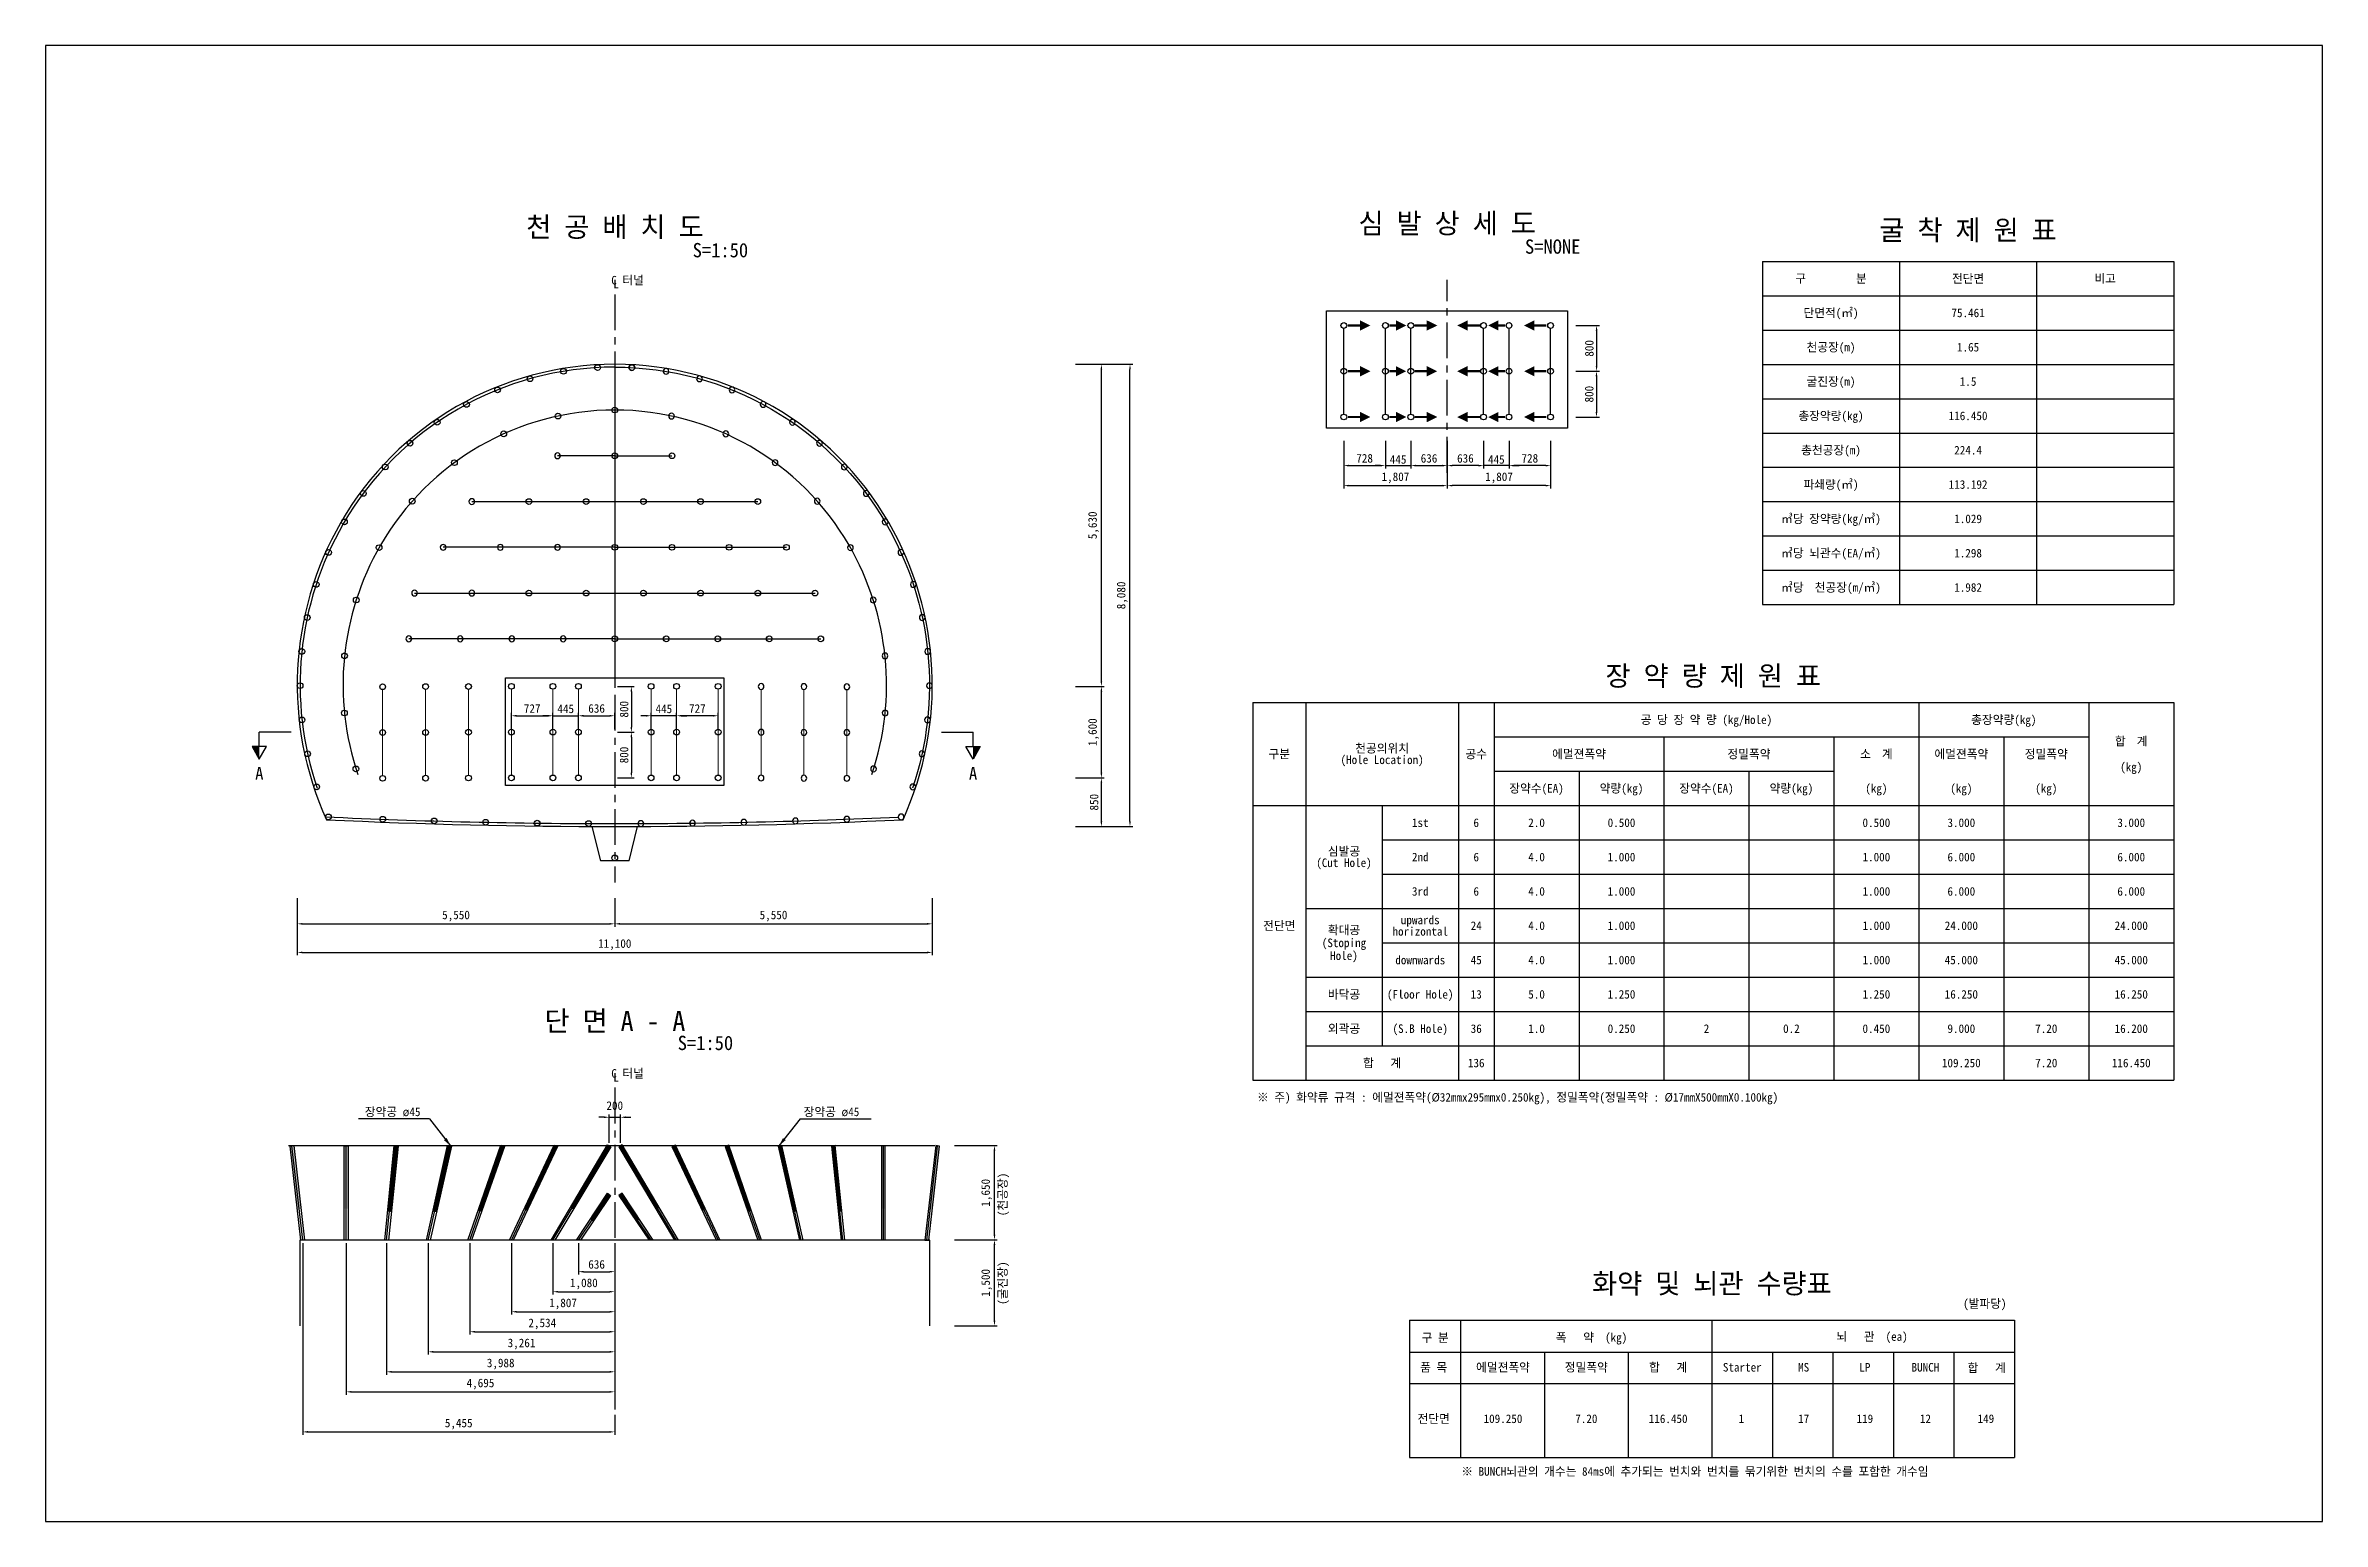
# Model space of a CAD drawing. Header units: millimetres. Extents: x -114429 to 52969, y -22900 to 28700.
# Drawn here: x -78350 to -38550, y 2900 to 28700 of the extents above; entities that cross this region are included whole.
import ezdxf
from ezdxf.enums import TextEntityAlignment as Align

# ---------------------------------------------------------------- set-up
doc = ezdxf.new("R2010")
doc.units = ezdxf.units.MM
doc.header["$LTSCALE"] = 500
doc.header["$PDMODE"] = 1
doc.linetypes.add('A-CENTR01', pattern=[2, 1.25, -0.25, 0.25, -0.25])
doc.linetypes.add('A-DASHD01', pattern=[0.75, 0.5, -0.25])
for name, color, linetype in [('CS-BLST', 4, 'Continuous'), ('CS-BLST-HIDL', 2, 'A-DASHD01'), ('CS-BLST-LIN1', 2, 'Continuous'), ('CS-BLST-LIN3', 2, 'Continuous'), ('CS-BLST-PATT', 1, 'Continuous'), ('CS-BLST-TEX1', 6, 'Continuous'), ('CS-BLST-TEX3', 3, 'Continuous'), ('CS-CNTL', 1, 'A-CENTR01'), ('CS-DIML', 1, 'Continuous'), ('CS-DIMS', 1, 'Continuous'), ('CS-EXCV', 3, 'E-DIGLN01'), ('CS-LEAT', 3, 'Continuous'), ('CS-MISC', 2, 'Continuous'), ('CS-SYMB', 2, 'Continuous'), ('CS-TABL-LIN1', 4, 'Continuous'), ('CS-TABL-LIN2', 1, 'Continuous'), ('CS-TABL-TEX1', 6, 'Continuous'), ('CS-TABL-TEX2', 3, 'Continuous'), ('CS-TEX1', 6, 'Continuous'), ('CS-TEXT', 3, 'Continuous'), ('CX-PAPR', 2, 'Continuous')]:
    doc.layers.add(name, color=color, linetype=linetype)
doc.styles.get("Standard").update_dxf_attribs({"font": ''})
doc.styles.add('굴림체', font='')
doc.styles.get('Standard').set_extended_font_data('GulimChe')
doc.styles.get('굴림체').set_extended_font_data('GulimChe')
doc.linetypes.add('E-DIGLN01', pattern='A,0.9,-0.2,[19,kscals.shx,S=0.1,R=180,X=0,Y=0],0.9', length=2)
doc.dimstyles.new('DIM01-50', dxfattribs={"dimscale": 50, "dimtxt": 3, "dimasz": 1.8, "dimexe": 1, "dimexo": 1, "dimgap": 1, "dimtad": 1, "dimdec": 0, "dimzin": 9, "dimdsep": 46, "dimlunit": 6, "dimtxsty": '굴림체', "dimcen": 2.5, "dimclrt": 3, "dimadec": 4, "dimazin": 0, "dimtfac": 1, "dimtdec": 0, "dimtmove": 2, "dimatfit": 3, "dimfxl": 1, "dimtolj": 1, "dimtzin": 0, "dimarcsym": 0})

msp = doc.modelspace()

# ---------------------------------------------------------------- texts
at = {"layer": 'CS-BLST-TEX3', "char_height": 150, "width": 10.273, "attachment_point": 5, "rotation": 90, "style": '굴림체'}
for s, insert in [('\\A1;(천공장)', (-61601, 8616.6)), ('\\A1;(굴진장)', (-61601, 7066.1))]:
    msp.add_mtext(s, dxfattribs=dict(at, insert=insert))
at = {"layer": 'CS-LEAT', "style": '굴림체'}
for p in [(-72769.5, 9985.2), (-65098.6, 9985.2)]:
    msp.add_text('장약공 ø45', height=150, dxfattribs=at).set_placement(p)
at = {"layer": 'CS-TABL-TEX1'}
for s, p in [('구         분', (-47140.6, 24626.8)), ('전단면', (-44744.6, 24626.8)), ('비고', (-42348.6, 24626.8)), ('단면적(㎡)', (-47140.6, 24026.8)), ('천공장(m)', (-47140.6, 23426.8)), ('굴진장(m)', (-47140.6, 22826.8)), ('총장약량(kg)', (-47140.6, 22226.8)), ('총천공장(m)', (-47140.6, 21626.8)), ('파쇄량(㎥)', (-47140.6, 21026.8)), ('㎥당 장약량(kg/㎥)', (-47140.6, 20426.8)), ('㎥당 뇌관수(EA/㎥)', (-47140.6, 19826.8)), ('㎥당  천공장(m/㎥)', (-47140.6, 19226.8)), ('공 당 장 약 량 (kg/Hole)', (-49317.4, 16914.6)), ('총장약량(kg)', (-44119.9, 16914.6)), ('구분', (-56783.9, 16314.6)), ('천공의위치', (-54986.9, 16414.6)), ('공수', (-53341.9, 16314.6)), ('에멀젼폭약', (-51544.9, 16314.6)), ('정밀폭약', (-48574.9, 16314.6)), ('소  계', (-46347.4, 16314.6)), ('에멀젼폭약', (-44862.4, 16314.6)), ('정밀폭약', (-43377.4, 16314.6)), ('합  계', (-41892.4, 16539.6)), ('(Hole Location)', (-54986.9, 16214.6)), ('(kg)', (-41892.4, 16089.6)), ('장약수(EA)', (-52287.4, 15714.6)), ('약량(kg)', (-50802.4, 15714.6)), ('장약수(EA)', (-49317.4, 15714.6)), ('약량(kg)', (-47832.4, 15714.6)), ('(kg)', (-46347.4, 15714.6)), ('(kg)', (-44862.4, 15714.6)), ('(kg)', (-43377.4, 15714.6)), ('1st', (-54320.4, 15114.6)), ('(Cut Hole)', (-55653.4, 14414.6)), ('심발공', (-55653.4, 14614.6)), ('2nd', (-54320.4, 14514.6)), ('3rd', (-54320.4, 13914.6)), ('전단면', (-56783.9, 13314.6)), ('확대공', (-55653.4, 13239.6)), ('horizontal', (-54320.4, 13214.6)), ('upwards', (-54320.4, 13414.6)), ('(Stoping', (-55653.4, 13014.6)), ('Hole)', (-55653.4, 12789.6)), ('downwards', (-54320.4, 12714.6)), ('바닥공', (-55653.4, 12114.6)), ('(Floor Hole)', (-54320.4, 12114.6)), ('외곽공', (-55653.4, 11514.6)), ('(S.B Hole)', (-54320.4, 11514.6)), ('합   계', (-54986.9, 10914.6))]:
    msp.add_text(s, height=150, dxfattribs=at).set_placement(p, align=Align.MIDDLE_CENTER)
for s, p in [('구 분', (-54059.5, 6037.6)), ('폭   약  (kg)', (-51326.6, 6042)), ('뇌   관  (ea)', (-46423.4, 6057.4)), ('품 목', (-54085.1, 5520.2)), ('에멀젼폭약', (-52874.2, 5520.2)), ('정밀폭약', (-51417.2, 5520.2)), ('합   계', (-49987.3, 5520.2)), ('Starter', (-48691.2, 5520.2)), ('MS', (-47618.7, 5520.2)), ('LP', (-46549, 5520.2)), ('BUNCH', (-45490.3, 5520.2)), ('합   계', (-44419.6, 5510.3)), ('전단면', (-54085.1, 4620.5))]:
    msp.add_text(s, height=150, dxfattribs=at).set_placement(p, align=Align.CENTER)
at = {"layer": 'CS-TABL-TEX2', "style": '굴림체'}
for s, p in [('75.461', (-44744.6, 24026.8)), ('1.65', (-44744.6, 23426.8)), ('1.5', (-44744.6, 22826.8)), ('116.450', (-44744.6, 22226.8)), ('224.4', (-44744.6, 21626.8)), ('113.192', (-44744.6, 21026.8)), ('1.029', (-44744.6, 20426.8)), ('1.298', (-44744.6, 19826.8)), ('1.982', (-44744.6, 19226.8)), ('6', (-53341.9, 15114.6)), ('2.0', (-52287.4, 15114.6)), ('0.500', (-50802.4, 15114.6)), ('0.500', (-46347.4, 15114.6)), ('3.000', (-44862.4, 15114.6)), ('3.000', (-41892.4, 15114.6)), ('6', (-53341.9, 14514.6)), ('4.0', (-52287.4, 14514.6)), ('1.000', (-50802.4, 14514.6)), ('1.000', (-46347.4, 14514.6)), ('6.000', (-44862.4, 14514.6)), ('6.000', (-41892.4, 14514.6)), ('6', (-53341.9, 13914.6)), ('4.0', (-52287.4, 13914.6)), ('1.000', (-50802.4, 13914.6)), ('1.000', (-46347.4, 13914.6)), ('6.000', (-44862.4, 13914.6)), ('6.000', (-41892.4, 13914.6)), ('24', (-53341.9, 13314.6)), ('4.0', (-52287.4, 13314.6)), ('1.000', (-50802.4, 13314.6)), ('1.000', (-46347.4, 13314.6)), ('24.000', (-44862.4, 13314.6)), ('24.000', (-41892.4, 13314.6)), ('45', (-53341.9, 12714.6)), ('4.0', (-52287.4, 12714.6)), ('1.000', (-50802.4, 12714.6)), ('1.000', (-46347.4, 12714.6)), ('45.000', (-44862.4, 12714.6)), ('45.000', (-41892.4, 12714.6)), ('13', (-53341.9, 12114.6)), ('5.0', (-52287.4, 12114.6)), ('1.250', (-50802.4, 12114.6)), ('1.250', (-46347.4, 12114.6)), ('16.250', (-44862.4, 12114.6)), ('16.250', (-41892.4, 12114.6)), ('36', (-53341.9, 11514.6)), ('1.0', (-52287.4, 11514.6)), ('0.250', (-50802.4, 11514.6)), ('2', (-49317.4, 11514.6)), ('0.2', (-47832.4, 11514.6)), ('0.450', (-46347.4, 11514.6)), ('9.000', (-44862.4, 11514.6)), ('7.20', (-43377.4, 11514.6)), ('16.200', (-41892.4, 11514.6)), ('136', (-53341.9, 10914.6)), ('109.250', (-44862.4, 10914.6)), ('7.20', (-43377.4, 10914.6)), ('116.450', (-41892.4, 10914.6)), ('(발파당)', (-44451.9, 6707.8))]:
    msp.add_text(s, height=150, dxfattribs=at).set_placement(p, align=Align.MIDDLE_CENTER)
msp.add_text('※ 주) 화약류 규격 : 에멀젼폭약(Ø32mmx295mmx0.250kg), 정밀폭약(정밀폭약 : Ø17mmX500mmX0.100kg)', height=150, dxfattribs=at).set_placement((-57172.9, 10314.6), align=Align.MIDDLE_LEFT)
for s, p in [('109.250', (-52874.2, 4620.5)), ('7.20', (-51417.2, 4620.5)), ('116.450', (-49987.3, 4620.5)), ('1', (-48706.4, 4620.5)), ('17', (-47618.7, 4620.5)), ('119', (-46549, 4620.5)), ('12', (-45490.3, 4620.5)), ('149', (-44433.3, 4620.5)), ('※ BUNCH뇌관의 개수는 84ms에 추가되는 번치와 번치를 묶기위한 번치의 수를 포함한 개수임 ', (-49470.4, 3699.6))]:
    msp.add_text(s, height=150, dxfattribs=at).set_placement(p, align=Align.CENTER)
at = {"layer": 'CS-TEX1', "style": '굴림체'}
for s, p in [('천 공 배 치 도', (-68397.7, 25532.7)), ('심 발 상 세 도', (-53849, 25595.4)), ('굴 착 제 원 표', (-44744.6, 25478.9)), ('장 약 량 제 원 표', (-49198.9, 17686.7)), ('화약 및 뇌관 수량표', (-49221.8, 7064.1))]:
    msp.add_text(s, height=350, dxfattribs=at).set_placement(p, align=Align.MIDDLE)
msp.add_text('단 면 A - A', height=350, dxfattribs=at).set_placement((-68397.7, 11473.9), align=Align.CENTER)
at = {"layer": 'CS-TEXT', "style": '굴림체'}
for s, height, p in [('S=1:50', 250, (-67038.2, 24997.9)), ('S=NONE', 250, (-52489.5, 25060.6)), ('C 터널', 150, (-68461.3, 24522.8)), ('L', 150, (-68423.9, 24455.3)), ('S=1:50', 250, (-67299.9, 11140.2)), ('C 터널', 150, (-68461.3, 10656.7)), ('L', 150, (-68423.9, 10589.3))]:
    msp.add_text(s, height=height, dxfattribs=at).set_placement(p)

# ---------------------------------------------------------------- blocks, each defined once
blk = doc.blocks.new('*D107')
at = {"layer": 'CS-DIMS', "color": 0, "lineweight": -2, "transparency": 16777216}
for p, q in [((-62463, 9471), (-61713, 9471)), ((-61763, 7911), (-61763, 9381)), ((-62463, 7821), (-61713, 7821))]:
    blk.add_line(p, q, dxfattribs=at)
at = {"layer": 'CS-DIMS', "color": 0, "transparency": 16777216}
for points in [[(-61778, 9381), (-61748, 9381), (-61763, 9471)], [(-61778, 7911), (-61748, 7911), (-61763, 7821)]]:
    blk.add_solid(points, dxfattribs=at)
at = {"layer": 'Defpoints', "color": 0, "transparency": 16777216}
for p in [(-62513, 9471), (-61763, 9471), (-62513, 7821)]:
    blk.add_point(p, dxfattribs=at)
at = {"layer": 'CS-DIMS', "color": 3, "transparency": 16777216, "insert": (-61899, 8646), "char_height": 150, "attachment_point": 5, "rotation": 90, "style": '굴림체'}
blk.add_mtext('\\A1;1,650', dxfattribs=at)
blk = doc.blocks.new('*D108')
at = {"layer": 'CS-DIMS', "color": 0, "lineweight": -2, "transparency": 16777216}
for p, q in [((-69036, 7766), (-69036, 7216)), ((-68400, 7766), (-68400, 7216)), ((-68946, 7266), (-68490, 7266))]:
    blk.add_line(p, q, dxfattribs=at)
at = {"layer": 'CS-DIMS', "color": 0, "transparency": 16777216}
for points in [[(-68946, 7281), (-68946, 7251), (-69036, 7266)], [(-68490, 7281), (-68490, 7251), (-68400, 7266)]]:
    blk.add_solid(points, dxfattribs=at)
at = {"layer": 'Defpoints', "color": 0, "transparency": 16777216}
for p in [(-69036, 7816), (-68400, 7816), (-68400, 7266)]:
    blk.add_point(p, dxfattribs=at)
at = {"layer": 'CS-DIMS', "color": 3, "transparency": 16777216, "insert": (-68718, 7393), "char_height": 150, "attachment_point": 5, "style": '굴림체'}
blk.add_mtext('\\A1;636', dxfattribs=at)
blk = doc.blocks.new('*D109')
at = {"layer": 'CS-DIMS', "color": 0, "lineweight": -2, "transparency": 16777216}
for p, q in [((-69480, 7766), (-69480, 6866)), ((-68400, 7216), (-68400, 6866)), ((-69390, 6916), (-68490, 6916))]:
    blk.add_line(p, q, dxfattribs=at)
at = {"layer": 'CS-DIMS', "color": 0, "transparency": 16777216}
for points in [[(-69390, 6931), (-69390, 6901), (-69480, 6916)], [(-68490, 6931), (-68490, 6901), (-68400, 6916)]]:
    blk.add_solid(points, dxfattribs=at)
at = {"layer": 'Defpoints', "color": 0, "transparency": 16777216}
for p in [(-69480, 7816), (-68400, 7266), (-68400, 6916)]:
    blk.add_point(p, dxfattribs=at)
at = {"layer": 'CS-DIMS', "color": 3, "transparency": 16777216, "insert": (-68940, 7052), "char_height": 150, "attachment_point": 5, "style": '굴림체'}
blk.add_mtext('\\A1;1,080', dxfattribs=at)
blk = doc.blocks.new('*D110')
at = {"layer": 'CS-DIMS', "color": 0, "lineweight": -2, "transparency": 16777216}
for p, q in [((-70207, 7766), (-70207, 6516)), ((-68400, 6866), (-68400, 6516)), ((-70117, 6566), (-68490, 6566))]:
    blk.add_line(p, q, dxfattribs=at)
at = {"layer": 'CS-DIMS', "color": 0, "transparency": 16777216}
for points in [[(-70117, 6581), (-70117, 6551), (-70207, 6566)], [(-68490, 6581), (-68490, 6551), (-68400, 6566)]]:
    blk.add_solid(points, dxfattribs=at)
at = {"layer": 'Defpoints', "color": 0, "transparency": 16777216}
for p in [(-70207, 7816), (-68400, 6916), (-68400, 6566)]:
    blk.add_point(p, dxfattribs=at)
at = {"layer": 'CS-DIMS', "color": 3, "transparency": 16777216, "insert": (-69304, 6702), "char_height": 150, "attachment_point": 5, "style": '굴림체'}
blk.add_mtext('\\A1;1,807', dxfattribs=at)
blk = doc.blocks.new('*D111')
at = {"layer": 'CS-DIMS', "color": 0, "lineweight": -2, "transparency": 16777216}
for p, q in [((-70934, 7766), (-70934, 6166)), ((-68400, 6516), (-68400, 6166)), ((-70844, 6216), (-68490, 6216))]:
    blk.add_line(p, q, dxfattribs=at)
at = {"layer": 'CS-DIMS', "color": 0, "transparency": 16777216}
for points in [[(-70844, 6231), (-70844, 6201), (-70934, 6216)], [(-68490, 6231), (-68490, 6201), (-68400, 6216)]]:
    blk.add_solid(points, dxfattribs=at)
at = {"layer": 'Defpoints', "color": 0, "transparency": 16777216}
for p in [(-70934, 7816), (-68400, 6566), (-68400, 6216)]:
    blk.add_point(p, dxfattribs=at)
at = {"layer": 'CS-DIMS', "color": 3, "transparency": 16777216, "insert": (-69667, 6352), "char_height": 150, "attachment_point": 5, "style": '굴림체'}
blk.add_mtext('\\A1;2,534', dxfattribs=at)
blk = doc.blocks.new('*D112')
at = {"layer": 'CS-DIMS', "color": 0, "lineweight": -2, "transparency": 16777216}
for p, q in [((-71661, 7766), (-71661, 5816)), ((-68400, 6166), (-68400, 5816)), ((-71571, 5866), (-68490, 5866))]:
    blk.add_line(p, q, dxfattribs=at)
at = {"layer": 'CS-DIMS', "color": 0, "transparency": 16777216}
for points in [[(-71571, 5881), (-71571, 5851), (-71661, 5866)], [(-68490, 5881), (-68490, 5851), (-68400, 5866)]]:
    blk.add_solid(points, dxfattribs=at)
at = {"layer": 'Defpoints', "color": 0, "transparency": 16777216}
for p in [(-71661, 7816), (-68400, 6216), (-68400, 5866)]:
    blk.add_point(p, dxfattribs=at)
at = {"layer": 'CS-DIMS', "color": 3, "transparency": 16777216, "insert": (-70030, 6002), "char_height": 150, "attachment_point": 5, "style": '굴림체'}
blk.add_mtext('\\A1;3,261', dxfattribs=at)
blk = doc.blocks.new('*D113')
at = {"layer": 'CS-DIMS', "color": 0, "lineweight": -2, "transparency": 16777216}
for p, q in [((-72388, 7766), (-72388, 5466)), ((-68400, 5816), (-68400, 5466)), ((-72298, 5516), (-68490, 5516))]:
    blk.add_line(p, q, dxfattribs=at)
at = {"layer": 'CS-DIMS', "color": 0, "transparency": 16777216}
for points in [[(-72298, 5531), (-72298, 5501), (-72388, 5516)], [(-68490, 5531), (-68490, 5501), (-68400, 5516)]]:
    blk.add_solid(points, dxfattribs=at)
at = {"layer": 'Defpoints', "color": 0, "transparency": 16777216}
for p in [(-72388, 7816), (-68400, 5866), (-68400, 5516)]:
    blk.add_point(p, dxfattribs=at)
at = {"layer": 'CS-DIMS', "color": 3, "transparency": 16777216, "insert": (-70394, 5652), "char_height": 150, "attachment_point": 5, "style": '굴림체'}
blk.add_mtext('\\A1;3,988', dxfattribs=at)
blk = doc.blocks.new('*D114')
at = {"layer": 'CS-DIMS', "color": 0, "lineweight": -2, "transparency": 16777216}
for p, q in [((-73095, 7766), (-73095, 5116)), ((-68400, 5466), (-68400, 5116)), ((-73005, 5166), (-68490, 5166))]:
    blk.add_line(p, q, dxfattribs=at)
at = {"layer": 'CS-DIMS', "color": 0, "transparency": 16777216}
for points in [[(-73005, 5181), (-73005, 5151), (-73095, 5166)], [(-68490, 5181), (-68490, 5151), (-68400, 5166)]]:
    blk.add_solid(points, dxfattribs=at)
at = {"layer": 'Defpoints', "color": 0, "transparency": 16777216}
for p in [(-73095, 7816), (-68400, 5516), (-68400, 5166)]:
    blk.add_point(p, dxfattribs=at)
at = {"layer": 'CS-DIMS', "color": 3, "transparency": 16777216, "insert": (-70747, 5302), "char_height": 150, "attachment_point": 5, "style": '굴림체'}
blk.add_mtext('\\A1;4,695', dxfattribs=at)
blk = doc.blocks.new('*D115')
at = {"layer": 'CS-DIMS', "color": 0, "lineweight": -2, "transparency": 16777216}
for p, q in [((-73855, 7766), (-73855, 4416)), ((-73765, 4466), (-68490, 4466)), ((-68400, 4766), (-68400, 4416))]:
    blk.add_line(p, q, dxfattribs=at)
at = {"layer": 'CS-DIMS', "color": 0, "transparency": 16777216}
for points in [[(-73765, 4481), (-73765, 4451), (-73855, 4466)], [(-68490, 4481), (-68490, 4451), (-68400, 4466)]]:
    blk.add_solid(points, dxfattribs=at)
at = {"layer": 'Defpoints', "color": 0, "transparency": 16777216}
for p in [(-73855, 7816), (-68400, 4816), (-68400, 4466)]:
    blk.add_point(p, dxfattribs=at)
at = {"layer": 'CS-DIMS', "color": 3, "transparency": 16777216, "insert": (-71128, 4602), "char_height": 150, "attachment_point": 5, "style": '굴림체'}
blk.add_mtext('\\A1;5,455', dxfattribs=at)
blk = doc.blocks.new('*D116')
at = {"layer": 'CS-DIMS', "color": 0, "lineweight": -2, "transparency": 16777216}
for p, q in [((-62463, 7821), (-61713, 7821)), ((-61763, 6411), (-61763, 7731)), ((-62463, 6321), (-61713, 6321))]:
    blk.add_line(p, q, dxfattribs=at)
at = {"layer": 'CS-DIMS', "color": 0, "transparency": 16777216}
for points in [[(-61778, 7731), (-61748, 7731), (-61763, 7821)], [(-61778, 6411), (-61748, 6411), (-61763, 6321)]]:
    blk.add_solid(points, dxfattribs=at)
at = {"layer": 'Defpoints', "color": 0, "transparency": 16777216}
for p in [(-62513, 7821), (-61763, 7821), (-62513, 6321)]:
    blk.add_point(p, dxfattribs=at)
at = {"layer": 'CS-DIMS', "color": 3, "transparency": 16777216, "insert": (-61899, 7071), "char_height": 150, "attachment_point": 5, "rotation": 90, "style": '굴림체'}
blk.add_mtext('\\A1;1,500', dxfattribs=at)
blk = doc.blocks.new('*D117')
at = {"layer": 'CS-DIMS', "color": 0, "lineweight": -2, "transparency": 16777216}
for p, q in [((-51601, 23006), (-51190, 23006)), ((-51240, 22916), (-51240, 22296)), ((-51603, 22206), (-51190, 22206))]:
    blk.add_line(p, q, dxfattribs=at)
at = {"layer": 'CS-DIMS', "color": 0, "transparency": 16777216}
for points in [[(-51255, 22916), (-51225, 22916), (-51240, 23006)], [(-51255, 22296), (-51225, 22296), (-51240, 22206)]]:
    blk.add_solid(points, dxfattribs=at)
at = {"layer": 'Defpoints', "color": 0, "transparency": 16777216}
for p in [(-51651, 23006), (-51653, 22206), (-51240, 22206)]:
    blk.add_point(p, dxfattribs=at)
at = {"layer": 'CS-DIMS', "color": 3, "transparency": 16777216, "insert": (-51367, 22606), "char_height": 150, "attachment_point": 5, "rotation": 90, "style": '굴림체'}
blk.add_mtext('\\A1;800', dxfattribs=at)
blk = doc.blocks.new('*D118')
at = {"layer": 'CS-DIMS', "color": 0, "lineweight": -2, "transparency": 16777216}
for p, q in [((-51599, 23806), (-51188, 23806)), ((-51238, 23716), (-51238, 23096)), ((-51601, 23006), (-51188, 23006))]:
    blk.add_line(p, q, dxfattribs=at)
at = {"layer": 'CS-DIMS', "color": 0, "transparency": 16777216}
for points in [[(-51253, 23716), (-51223, 23716), (-51238, 23806)], [(-51253, 23096), (-51223, 23096), (-51238, 23006)]]:
    blk.add_solid(points, dxfattribs=at)
at = {"layer": 'Defpoints', "color": 0, "transparency": 16777216}
for p in [(-51649, 23806), (-51651, 23006), (-51238, 23006)]:
    blk.add_point(p, dxfattribs=at)
at = {"layer": 'CS-DIMS', "color": 3, "transparency": 16777216, "insert": (-51365, 23406), "char_height": 150, "attachment_point": 5, "rotation": 90, "style": '굴림체'}
blk.add_mtext('\\A1;800', dxfattribs=at)
blk = doc.blocks.new('*D119')
at = {"layer": 'CS-DIMS', "color": 0, "lineweight": -2, "transparency": 16777216}
for p, q in [((-54485, 21792), (-54485, 21307)), ((-53849, 21792), (-53849, 21307)), ((-54395, 21357), (-53939, 21357))]:
    blk.add_line(p, q, dxfattribs=at)
at = {"layer": 'CS-DIMS', "color": 0, "transparency": 16777216}
for points in [[(-54395, 21372), (-54395, 21342), (-54485, 21357)], [(-53939, 21372), (-53939, 21342), (-53849, 21357)]]:
    blk.add_solid(points, dxfattribs=at)
at = {"layer": 'Defpoints', "color": 0, "transparency": 16777216}
for p in [(-54485, 21842), (-53849, 21842), (-53849, 21357)]:
    blk.add_point(p, dxfattribs=at)
at = {"layer": 'CS-DIMS', "color": 3, "transparency": 16777216, "insert": (-54167, 21483), "char_height": 150, "attachment_point": 5, "style": '굴림체'}
blk.add_mtext('\\A1;636', dxfattribs=at)
blk = doc.blocks.new('*D120')
at = {"layer": 'CS-DIMS', "color": 0, "lineweight": -2, "transparency": 16777216}
for p, q in [((-54929, 21792), (-54929, 21307)), ((-54485, 21792), (-54485, 21307)), ((-55019, 21357), (-55109, 21357)), ((-54929, 21357), (-54485, 21357)), ((-54395, 21357), (-54305, 21357))]:
    blk.add_line(p, q, dxfattribs=at)
at = {"layer": 'CS-DIMS', "color": 0, "transparency": 16777216}
for points in [[(-55019, 21372), (-55019, 21342), (-54929, 21357)], [(-54395, 21372), (-54395, 21342), (-54485, 21357)]]:
    blk.add_solid(points, dxfattribs=at)
at = {"layer": 'Defpoints', "color": 0, "transparency": 16777216}
for p in [(-54929, 21842), (-54485, 21842), (-54485, 21357)]:
    blk.add_point(p, dxfattribs=at)
at = {"layer": 'CS-DIMS', "color": 3, "transparency": 16777216, "insert": (-54708, 21464), "char_height": 150, "attachment_point": 5, "style": '굴림체'}
blk.add_mtext('\\A1;445', dxfattribs=at)
blk = doc.blocks.new('*D121')
at = {"layer": 'CS-DIMS', "color": 0, "lineweight": -2, "transparency": 16777216}
for p, q in [((-55657, 21792), (-55657, 21307)), ((-54929, 21792), (-54929, 21307)), ((-55567, 21357), (-55019, 21357))]:
    blk.add_line(p, q, dxfattribs=at)
at = {"layer": 'CS-DIMS', "color": 0, "transparency": 16777216}
for points in [[(-55567, 21372), (-55567, 21342), (-55657, 21357)], [(-55019, 21372), (-55019, 21342), (-54929, 21357)]]:
    blk.add_solid(points, dxfattribs=at)
at = {"layer": 'Defpoints', "color": 0, "transparency": 16777216}
for p in [(-55657, 21842), (-54929, 21842), (-54929, 21357)]:
    blk.add_point(p, dxfattribs=at)
at = {"layer": 'CS-DIMS', "color": 3, "transparency": 16777216, "insert": (-55293, 21484), "char_height": 150, "attachment_point": 5, "style": '굴림체'}
blk.add_mtext('\\A1;728', dxfattribs=at)
blk = doc.blocks.new('*D122')
at = {"layer": 'CS-DIMS', "color": 0, "lineweight": -2, "transparency": 16777216}
for p, q in [((-55657, 21792), (-55657, 20957)), ((-53850, 21792), (-53850, 20957)), ((-55567, 21007), (-53940, 21007))]:
    blk.add_line(p, q, dxfattribs=at)
at = {"layer": 'CS-DIMS', "color": 0, "transparency": 16777216}
for points in [[(-55567, 21022), (-55567, 20992), (-55657, 21007)], [(-53940, 21022), (-53940, 20992), (-53850, 21007)]]:
    blk.add_solid(points, dxfattribs=at)
at = {"layer": 'Defpoints', "color": 0, "transparency": 16777216}
for p in [(-55657, 21842), (-53850, 21842), (-53850, 21007)]:
    blk.add_point(p, dxfattribs=at)
at = {"layer": 'CS-DIMS', "color": 3, "transparency": 16777216, "insert": (-54754, 21143), "char_height": 150, "attachment_point": 5, "style": '굴림체'}
blk.add_mtext('\\A1;1,807', dxfattribs=at)
blk = doc.blocks.new('SECB_L1')
at = {"layer": 'CS-SYMB'}
for p in [(-11.1, 4.99), (0, 0)]:
    blk.add_line(p, (-11.1, 0), dxfattribs=at)
blk.add_lwpolyline([(-11.1, 9.41), (-8.6, 4.99), (-13.6, 4.99)], close=True, dxfattribs=at)
blk.add_solid([(-11.1, 9.41), (-11.1, 9.41), (-11.1, 4.99), (-13.6, 4.99)], dxfattribs=at)
at = {"layer": 'CS-TEX1', "style": '굴림체', "flags": 4}
for tag, rotation in [('A_180', 180), ('A_090', 270), ('A_270', 90)]:
    blk.add_attdef(tag, text='', height=5, rotation=rotation, dxfattribs=at).set_placement((-10.79, 14), align=Align.MIDDLE)
blk.add_attdef('A_000', text='', height=4.5, dxfattribs=at).set_placement((-11.1, 14.41), align=Align.MIDDLE)
blk = doc.blocks.new('*D82')
at = {"layer": 'CS-DIMS', "color": 0, "lineweight": -2, "transparency": 16777216}
for p, q in [((-68350, 16698), (-68060, 16698)), ((-68110, 16608), (-68110, 15988)), ((-68350, 15898), (-68060, 15898))]:
    blk.add_line(p, q, dxfattribs=at)
at = {"layer": 'CS-DIMS', "color": 0, "transparency": 16777216}
for points in [[(-68125, 16608), (-68095, 16608), (-68110, 16698)], [(-68125, 15988), (-68095, 15988), (-68110, 15898)]]:
    blk.add_solid(points, dxfattribs=at)
at = {"layer": 'Defpoints', "color": 0, "transparency": 16777216}
for p in [(-68400, 16698), (-68400, 15898), (-68110, 15898)]:
    blk.add_point(p, dxfattribs=at)
at = {"layer": 'CS-DIMS', "color": 3, "transparency": 16777216, "insert": (-68237, 16298), "char_height": 150, "attachment_point": 5, "rotation": 90, "style": '굴림체'}
blk.add_mtext('\\A1;800', dxfattribs=at)
blk = doc.blocks.new('*D83')
at = {"layer": 'CS-DIMS', "color": 0, "lineweight": -2, "transparency": 16777216}
for p, q in [((-68350, 17498), (-68060, 17498)), ((-68110, 17408), (-68110, 16788)), ((-68350, 16698), (-68060, 16698))]:
    blk.add_line(p, q, dxfattribs=at)
at = {"layer": 'CS-DIMS', "color": 0, "transparency": 16777216}
for points in [[(-68125, 17408), (-68095, 17408), (-68110, 17498)], [(-68125, 16788), (-68095, 16788), (-68110, 16698)]]:
    blk.add_solid(points, dxfattribs=at)
at = {"layer": 'Defpoints', "color": 0, "transparency": 16777216}
for p in [(-68400, 17498), (-68400, 16698), (-68110, 16698)]:
    blk.add_point(p, dxfattribs=at)
at = {"layer": 'CS-DIMS', "color": 3, "transparency": 16777216, "insert": (-68237, 17098), "char_height": 150, "attachment_point": 5, "rotation": 90, "style": '굴림체'}
blk.add_mtext('\\A1;800', dxfattribs=at)
blk = doc.blocks.new('*D87')
at = {"layer": 'CS-DIMS', "color": 0, "lineweight": -2, "transparency": 16777216}
for p, q in [((-68590, 9966), (-68680, 9966)), ((-68500, 9516), (-68500, 10016)), ((-68500, 9966), (-68300, 9966)), ((-68300, 9516), (-68300, 10016)), ((-68210, 9966), (-68120, 9966))]:
    blk.add_line(p, q, dxfattribs=at)
at = {"layer": 'CS-DIMS', "color": 0, "transparency": 16777216}
for points in [[(-68590, 9981), (-68590, 9951), (-68500, 9966)], [(-68210, 9981), (-68210, 9951), (-68300, 9966)]]:
    blk.add_solid(points, dxfattribs=at)
at = {"layer": 'Defpoints', "color": 0, "transparency": 16777216}
for p in [(-68300, 9966), (-68500, 9466), (-68300, 9466)]:
    blk.add_point(p, dxfattribs=at)
at = {"layer": 'CS-DIMS', "color": 3, "transparency": 16777216, "insert": (-68400, 10168), "char_height": 150, "attachment_point": 5, "style": '굴림체'}
blk.add_mtext('\\A1;200', dxfattribs=at)
blk = doc.blocks.new('*D89')
at = {"layer": 'CS-DIMS', "color": 0, "lineweight": -2, "transparency": 16777216}
for p, q in [((-73950, 13797), (-73950, 13297)), ((-68400, 13797), (-68400, 13297)), ((-73860, 13347), (-68490, 13347))]:
    blk.add_line(p, q, dxfattribs=at)
at = {"layer": 'CS-DIMS', "color": 0, "transparency": 16777216}
for points in [[(-73860, 13362), (-73860, 13332), (-73950, 13347)], [(-68490, 13362), (-68490, 13332), (-68400, 13347)]]:
    blk.add_solid(points, dxfattribs=at)
at = {"layer": 'Defpoints', "color": 0, "transparency": 16777216}
for p in [(-73950, 13847), (-68400, 13847), (-68400, 13347)]:
    blk.add_point(p, dxfattribs=at)
at = {"layer": 'CS-DIMS', "color": 3, "transparency": 16777216, "insert": (-71175, 13483), "char_height": 150, "attachment_point": 5, "style": '굴림체'}
blk.add_mtext('\\A1;5,550', dxfattribs=at)
blk = doc.blocks.new('*D90')
at = {"layer": 'CS-DIMS', "color": 0, "lineweight": -2, "transparency": 16777216}
for p, q in [((-68400, 13797), (-68400, 13297)), ((-62850, 13797), (-62850, 13297)), ((-68310, 13347), (-62940, 13347))]:
    blk.add_line(p, q, dxfattribs=at)
at = {"layer": 'CS-DIMS', "color": 0, "transparency": 16777216}
for points in [[(-68310, 13362), (-68310, 13332), (-68400, 13347)], [(-62940, 13362), (-62940, 13332), (-62850, 13347)]]:
    blk.add_solid(points, dxfattribs=at)
at = {"layer": 'Defpoints', "color": 0, "transparency": 16777216}
for p in [(-68400, 13847), (-62850, 13847), (-62850, 13347)]:
    blk.add_point(p, dxfattribs=at)
at = {"layer": 'CS-DIMS', "color": 3, "transparency": 16777216, "insert": (-65625, 13483), "char_height": 150, "attachment_point": 5, "style": '굴림체'}
blk.add_mtext('\\A1;5,550', dxfattribs=at)
blk = doc.blocks.new('*D91')
at = {"layer": 'CS-DIMS', "color": 0, "lineweight": -2, "transparency": 16777216}
for p, q in [((-73950, 13297), (-73950, 12797)), ((-62850, 13297), (-62850, 12797)), ((-73860, 12847), (-62940, 12847))]:
    blk.add_line(p, q, dxfattribs=at)
at = {"layer": 'CS-DIMS', "color": 0, "transparency": 16777216}
for points in [[(-73860, 12862), (-73860, 12832), (-73950, 12847)], [(-62940, 12862), (-62940, 12832), (-62850, 12847)]]:
    blk.add_solid(points, dxfattribs=at)
at = {"layer": 'Defpoints', "color": 0, "transparency": 16777216}
for p in [(-73950, 13347), (-62850, 13347), (-62850, 12847)]:
    blk.add_point(p, dxfattribs=at)
at = {"layer": 'CS-DIMS', "color": 3, "transparency": 16777216, "insert": (-68400, 12983), "char_height": 150, "attachment_point": 5, "style": '굴림체'}
blk.add_mtext('\\A1;11,100', dxfattribs=at)
blk = doc.blocks.new('*D92')
at = {"layer": 'CS-DIMS', "color": 0, "lineweight": -2, "transparency": 16777216}
for p, q in [((-60344, 15898), (-59844, 15898)), ((-59894, 15138), (-59894, 15808)), ((-60344, 15048), (-59844, 15048))]:
    blk.add_line(p, q, dxfattribs=at)
at = {"layer": 'CS-DIMS', "color": 0, "transparency": 16777216}
for points in [[(-59909, 15808), (-59879, 15808), (-59894, 15898)], [(-59909, 15138), (-59879, 15138), (-59894, 15048)]]:
    blk.add_solid(points, dxfattribs=at)
at = {"layer": 'Defpoints', "color": 0, "transparency": 16777216}
for p in [(-60394, 15898), (-59894, 15898), (-60394, 15048)]:
    blk.add_point(p, dxfattribs=at)
at = {"layer": 'CS-DIMS', "color": 3, "transparency": 16777216, "insert": (-60021, 15473), "char_height": 150, "attachment_point": 5, "rotation": 90, "style": '굴림체'}
blk.add_mtext('\\A1;850', dxfattribs=at)
blk = doc.blocks.new('*D93')
at = {"layer": 'CS-DIMS', "color": 0, "lineweight": -2, "transparency": 16777216}
for p, q in [((-59844, 23128), (-59344, 23128)), ((-59394, 15138), (-59394, 23038)), ((-59844, 15048), (-59344, 15048))]:
    blk.add_line(p, q, dxfattribs=at)
at = {"layer": 'CS-DIMS', "color": 0, "transparency": 16777216}
for points in [[(-59409, 23038), (-59379, 23038), (-59394, 23128)], [(-59409, 15138), (-59379, 15138), (-59394, 15048)]]:
    blk.add_solid(points, dxfattribs=at)
at = {"layer": 'Defpoints', "color": 0, "transparency": 16777216}
for p in [(-59894, 23128), (-59394, 23128), (-59894, 15048)]:
    blk.add_point(p, dxfattribs=at)
at = {"layer": 'CS-DIMS', "color": 3, "transparency": 16777216, "insert": (-59530, 19088), "char_height": 150, "attachment_point": 5, "rotation": 90, "style": '굴림체'}
blk.add_mtext('\\A1;8,080', dxfattribs=at)
blk = doc.blocks.new('*D94')
at = {"layer": 'CS-DIMS', "color": 0, "lineweight": -2, "transparency": 16777216}
for p, q in [((-60344, 17498), (-59844, 17498)), ((-59894, 15988), (-59894, 17408)), ((-60344, 15898), (-59844, 15898))]:
    blk.add_line(p, q, dxfattribs=at)
at = {"layer": 'CS-DIMS', "color": 0, "transparency": 16777216}
for points in [[(-59909, 17408), (-59879, 17408), (-59894, 17498)], [(-59909, 15988), (-59879, 15988), (-59894, 15898)]]:
    blk.add_solid(points, dxfattribs=at)
at = {"layer": 'Defpoints', "color": 0, "transparency": 16777216}
for p in [(-60394, 17498), (-59894, 17498), (-60394, 15898)]:
    blk.add_point(p, dxfattribs=at)
at = {"layer": 'CS-DIMS', "color": 3, "transparency": 16777216, "insert": (-60030, 16698), "char_height": 150, "attachment_point": 5, "rotation": 90, "style": '굴림체'}
blk.add_mtext('\\A1;1,600', dxfattribs=at)
blk = doc.blocks.new('*D95')
at = {"layer": 'CS-DIMS', "color": 0, "lineweight": -2, "transparency": 16777216}
for p, q in [((-60344, 23128), (-59844, 23128)), ((-59894, 17588), (-59894, 23038)), ((-60344, 17498), (-59844, 17498))]:
    blk.add_line(p, q, dxfattribs=at)
at = {"layer": 'CS-DIMS', "color": 0, "transparency": 16777216}
for points in [[(-59909, 23038), (-59879, 23038), (-59894, 23128)], [(-59909, 17588), (-59879, 17588), (-59894, 17498)]]:
    blk.add_solid(points, dxfattribs=at)
at = {"layer": 'Defpoints', "color": 0, "transparency": 16777216}
for p in [(-60394, 23128), (-59894, 23128), (-60394, 17498)]:
    blk.add_point(p, dxfattribs=at)
at = {"layer": 'CS-DIMS', "color": 3, "transparency": 16777216, "insert": (-60030, 20313), "char_height": 150, "attachment_point": 5, "rotation": 90, "style": '굴림체'}
blk.add_mtext('\\A1;5,630', dxfattribs=at)
blk = doc.blocks.new('*D125')
at = {"layer": 'CS-DIMS', "color": 0, "lineweight": -2, "transparency": 16777216}
for p, q in [((-70207, 16748), (-70207, 17034)), ((-70117, 16984), (-69570, 16984)), ((-69480, 16748), (-69480, 17034))]:
    blk.add_line(p, q, dxfattribs=at)
at = {"layer": 'CS-DIMS', "color": 0, "transparency": 16777216}
for points in [[(-70117, 16999), (-70117, 16969), (-70207, 16984)], [(-69570, 16999), (-69570, 16969), (-69480, 16984)]]:
    blk.add_solid(points, dxfattribs=at)
at = {"layer": 'Defpoints', "color": 0, "transparency": 16777216}
for p in [(-69480, 16984), (-70207, 16698), (-69480, 16698)]:
    blk.add_point(p, dxfattribs=at)
at = {"layer": 'CS-DIMS', "color": 3, "transparency": 16777216, "insert": (-69844, 17111), "char_height": 150, "attachment_point": 5, "style": '굴림체'}
blk.add_mtext('\\A1;727', dxfattribs=at)
blk = doc.blocks.new('*D126')
at = {"layer": 'CS-DIMS', "color": 0, "lineweight": -2, "transparency": 16777216}
for p, q in [((-69570, 16984), (-69660, 16984)), ((-69480, 16748), (-69480, 17034)), ((-69480, 16984), (-69036, 16984)), ((-69036, 16748), (-69036, 17034)), ((-68946, 16984), (-68856, 16984))]:
    blk.add_line(p, q, dxfattribs=at)
at = {"layer": 'CS-DIMS', "color": 0, "transparency": 16777216}
for points in [[(-69570, 16999), (-69570, 16969), (-69480, 16984)], [(-68946, 16999), (-68946, 16969), (-69036, 16984)]]:
    blk.add_solid(points, dxfattribs=at)
at = {"layer": 'Defpoints', "color": 0, "transparency": 16777216}
for p in [(-69036, 16984), (-69480, 16698), (-69036, 16698)]:
    blk.add_point(p, dxfattribs=at)
at = {"layer": 'CS-DIMS', "color": 3, "transparency": 16777216, "insert": (-69258, 17104), "char_height": 150, "attachment_point": 5, "style": '굴림체'}
blk.add_mtext('\\A1;445', dxfattribs=at)
blk = doc.blocks.new('*D127')
at = {"layer": 'CS-DIMS', "color": 0, "lineweight": -2, "transparency": 16777216}
for p, q in [((-69036, 16748), (-69036, 17034)), ((-68946, 16984), (-68490, 16984)), ((-68400, 16748), (-68400, 17034))]:
    blk.add_line(p, q, dxfattribs=at)
at = {"layer": 'CS-DIMS', "color": 0, "transparency": 16777216}
for points in [[(-68946, 16999), (-68946, 16969), (-69036, 16984)], [(-68490, 16999), (-68490, 16969), (-68400, 16984)]]:
    blk.add_solid(points, dxfattribs=at)
at = {"layer": 'Defpoints', "color": 0, "transparency": 16777216}
for p in [(-68400, 16984), (-69036, 16698), (-68400, 16698)]:
    blk.add_point(p, dxfattribs=at)
at = {"layer": 'CS-DIMS', "color": 3, "transparency": 16777216, "insert": (-68718, 17111), "char_height": 150, "attachment_point": 5, "style": '굴림체'}
blk.add_mtext('\\A1;636', dxfattribs=at)
blk = doc.blocks.new('*D138')
at = {"layer": 'CS-DIMS', "color": 0, "lineweight": -2, "transparency": 16777216}
for p, q in [((-67320, 16748), (-67320, 17034)), ((-66683, 16984), (-67230, 16984)), ((-66593, 16748), (-66593, 17034))]:
    blk.add_line(p, q, dxfattribs=at)
at = {"layer": 'CS-DIMS', "color": 0, "transparency": 16777216}
for points in [[(-67230, 16999), (-67230, 16969), (-67320, 16984)], [(-66683, 16999), (-66683, 16969), (-66593, 16984)]]:
    blk.add_solid(points, dxfattribs=at)
at = {"layer": 'Defpoints', "color": 0, "transparency": 16777216}
for p in [(-67320, 16984), (-67320, 16698), (-66593, 16698)]:
    blk.add_point(p, dxfattribs=at)
at = {"layer": 'CS-DIMS', "color": 3, "transparency": 16777216, "insert": (-66956, 17111), "char_height": 150, "attachment_point": 5, "style": '굴림체'}
blk.add_mtext('\\A1;727', dxfattribs=at)
blk = doc.blocks.new('*D139')
at = {"layer": 'CS-DIMS', "color": 0, "lineweight": -2, "transparency": 16777216}
for p, q in [((-67854, 16984), (-67944, 16984)), ((-67764, 16748), (-67764, 17034)), ((-67320, 16984), (-67764, 16984)), ((-67320, 16748), (-67320, 17034)), ((-67230, 16984), (-67140, 16984))]:
    blk.add_line(p, q, dxfattribs=at)
at = {"layer": 'CS-DIMS', "color": 0, "transparency": 16777216}
for points in [[(-67854, 16999), (-67854, 16969), (-67764, 16984)], [(-67230, 16999), (-67230, 16969), (-67320, 16984)]]:
    blk.add_solid(points, dxfattribs=at)
at = {"layer": 'Defpoints', "color": 0, "transparency": 16777216}
for p in [(-67764, 16984), (-67764, 16698), (-67320, 16698)]:
    blk.add_point(p, dxfattribs=at)
at = {"layer": 'CS-DIMS', "color": 3, "transparency": 16777216, "insert": (-67542, 17104), "char_height": 150, "attachment_point": 5, "style": '굴림체'}
blk.add_mtext('\\A1;445', dxfattribs=at)
blk = doc.blocks.new('*D103')
at = {"layer": 'CS-DIMS', "color": 0, "lineweight": -2, "transparency": 16777216}
for p, q in [((-53849, 21792), (-53849, 21307)), ((-53213, 21792), (-53213, 21307)), ((-53303, 21357), (-53759, 21357))]:
    blk.add_line(p, q, dxfattribs=at)
at = {"layer": 'CS-DIMS', "color": 0, "transparency": 16777216}
for points in [[(-53759, 21372), (-53759, 21342), (-53849, 21357)], [(-53303, 21372), (-53303, 21342), (-53213, 21357)]]:
    blk.add_solid(points, dxfattribs=at)
at = {"layer": 'Defpoints', "color": 0, "transparency": 16777216}
for p in [(-53849, 21842), (-53213, 21842), (-53849, 21357)]:
    blk.add_point(p, dxfattribs=at)
at = {"layer": 'CS-DIMS', "color": 3, "transparency": 16777216, "insert": (-53531, 21483), "char_height": 150, "attachment_point": 5, "style": '굴림체'}
blk.add_mtext('\\A1;636', dxfattribs=at)
blk = doc.blocks.new('*D104')
at = {"layer": 'CS-DIMS', "color": 0, "lineweight": -2, "transparency": 16777216}
for p, q in [((-53213, 21792), (-53213, 21307)), ((-52769, 21792), (-52769, 21307)), ((-53303, 21357), (-53393, 21357)), ((-52769, 21357), (-53213, 21357)), ((-52679, 21357), (-52589, 21357))]:
    blk.add_line(p, q, dxfattribs=at)
at = {"layer": 'CS-DIMS', "color": 0, "transparency": 16777216}
for points in [[(-53303, 21372), (-53303, 21342), (-53213, 21357)], [(-52679, 21372), (-52679, 21342), (-52769, 21357)]]:
    blk.add_solid(points, dxfattribs=at)
at = {"layer": 'Defpoints', "color": 0, "transparency": 16777216}
for p in [(-53213, 21842), (-52769, 21842), (-53213, 21357)]:
    blk.add_point(p, dxfattribs=at)
at = {"layer": 'CS-DIMS', "color": 3, "transparency": 16777216, "insert": (-52990, 21464), "char_height": 150, "attachment_point": 5, "style": '굴림체'}
blk.add_mtext('\\A1;445', dxfattribs=at)
blk = doc.blocks.new('*D105')
at = {"layer": 'CS-DIMS', "color": 0, "lineweight": -2, "transparency": 16777216}
for p, q in [((-52769, 21792), (-52769, 21307)), ((-52041, 21792), (-52041, 21307)), ((-52131, 21357), (-52679, 21357))]:
    blk.add_line(p, q, dxfattribs=at)
at = {"layer": 'CS-DIMS', "color": 0, "transparency": 16777216}
for points in [[(-52679, 21372), (-52679, 21342), (-52769, 21357)], [(-52131, 21372), (-52131, 21342), (-52041, 21357)]]:
    blk.add_solid(points, dxfattribs=at)
at = {"layer": 'Defpoints', "color": 0, "transparency": 16777216}
for p in [(-52769, 21842), (-52041, 21842), (-52769, 21357)]:
    blk.add_point(p, dxfattribs=at)
at = {"layer": 'CS-DIMS', "color": 3, "transparency": 16777216, "insert": (-52405, 21484), "char_height": 150, "attachment_point": 5, "style": '굴림체'}
blk.add_mtext('\\A1;728', dxfattribs=at)
blk = doc.blocks.new('*D106')
at = {"layer": 'CS-DIMS', "color": 0, "lineweight": -2, "transparency": 16777216}
for p, q in [((-53848, 21792), (-53848, 20957)), ((-52041, 21792), (-52041, 20957)), ((-52131, 21007), (-53758, 21007))]:
    blk.add_line(p, q, dxfattribs=at)
at = {"layer": 'CS-DIMS', "color": 0, "transparency": 16777216}
for points in [[(-53758, 21022), (-53758, 20992), (-53848, 21007)], [(-52131, 21022), (-52131, 20992), (-52041, 21007)]]:
    blk.add_solid(points, dxfattribs=at)
at = {"layer": 'Defpoints', "color": 0, "transparency": 16777216}
for p in [(-53848, 21842), (-52041, 21842), (-53848, 21007)]:
    blk.add_point(p, dxfattribs=at)
at = {"layer": 'CS-DIMS', "color": 3, "transparency": 16777216, "insert": (-52944, 21143), "char_height": 150, "attachment_point": 5, "style": '굴림체'}
blk.add_mtext('\\A1;1,807', dxfattribs=at)
blk = doc.blocks.new('bh')
at = {"layer": 'CS-BLST'}
blk.add_circle((0, 0), 50, dxfattribs=at)

# ---------------------------------------------------------------- dimensions: what is measured, and where the dimension line sits
at = {"layer": 'CS-DIMS'}
for base, p1, p2, angle, picture, middle in [((-51237.9, 23006.3), (-51648.9, 23806.3), (-51650.9, 23006.3), 90, '*D118', (-51364.6, 23406.3)), ((-59894.1, 23128.5), (-60394.1, 17498.5), (-60394.1, 23128.5), 90, '*D95', (-60030.1, 20313.5)), ((-59394.1, 23128.5), (-59894.1, 15048.5), (-59894.1, 23128.5), 90, '*D93', (-59530.1, 19088.5)), ((-51239.9, 22206.3), (-51650.9, 23006.3), (-51652.9, 22206.3), 90, '*D117', (-51366.6, 22606.3)), ((-53849.0479, 21356.7261), (-53213.4836, 21842.4456), (-53849.0479, 21842.4456), 180, '*D103', (-53531.2658, 21483.4215)), ((-53848, 21006.8), (-52040.9, 21842.4), (-53848, 21842.4), 180, '*D106', (-52944.4, 21143)), ((-52768.7, 21356.7), (-52040.9, 21842.4), (-52768.7, 21842.4), 180, '*D105', (-52404.8, 21483.6)), ((-68110.1, 16698.5), (-68400, 17498.5), (-68400, 16698.5), 90, '*D83', (-68236.8, 17098.5)), ((-67319.7, 16984.2), (-66592.8, 16698.5), (-67319.7, 16698.5), 180, '*D138', (-66956.3, 17111.1)), ((-59894.1, 17498.5), (-60394.1, 15898.5), (-60394.1, 17498.5), 90, '*D94', (-60030.2, 16698.5)), ((-68110.1, 15898.5), (-68400, 16698.5), (-68400, 15898.5), 90, '*D82', (-68236.8, 16298.5)), ((-59894.1, 15898.5), (-60394.1, 15048.5), (-60394.1, 15898.5), 90, '*D92', (-60020.8, 15473.5)), ((-61762.9, 9471.1), (-62512.9, 7821.1), (-62512.9, 9471.1), 90, '*D107', (-61899.1, 8646.1)), ((-61762.9, 7821.1), (-62512.9, 6321), (-62512.9, 7821.1), 90, '*D116', (-61899.1, 7071.1))]:
    dim = msp.add_linear_dim(base=base, p1=p1, p2=p2, angle=angle, dimstyle='DIM01-50', dxfattribs=at)
    dim.commit()
    dim.dimension.update_dxf_attribs({"geometry": picture, "text_midpoint": middle})
for base, p1, p2, picture, middle in [((-54929.3, 21356.7), (-55657.2, 21842.4), (-54929.3, 21842.4), '*D121', (-55293.3, 21483.6)), ((-53850.1, 21006.8), (-55657.2, 21842.4), (-53850.1, 21842.4), '*D122', (-54753.7, 21143)), ((-53849, 21356.7), (-54484.6, 21842.4), (-53849, 21842.4), '*D119', (-54166.8, 21483.4)), ((-69480.3, 16984.2), (-70207.2, 16698.5), (-69480.3, 16698.5), '*D125', (-69843.7, 17111.1)), ((-68400, 16984.2), (-69035.6, 16698.5), (-68400, 16698.5), '*D127', (-68717.8, 17110.9)), ((-68400, 13347), (-73950.1, 13847), (-68400, 13847), '*D89', (-71175, 13483.1)), ((-62849.9, 13347), (-68400, 13847), (-62849.9, 13847), '*D90', (-65625, 13483.1)), ((-62849.9, 12847), (-73950.1, 13347), (-62849.9, 13347), '*D91', (-68400, 12983.2)), ((-68400, 4466), (-73855, 7816), (-68400, 4816), '*D115', (-71127.5, 4602.2)), ((-68400, 5166), (-73094.9, 7816), (-68400, 5516), '*D114', (-70747.5, 5302.2)), ((-68400, 5516), (-72387.7, 7816), (-68400, 5866), '*D113', (-70393.9, 5652.1)), ((-68400, 5866), (-71660.9, 7816), (-68400, 6216), '*D112', (-70030.4, 6002.2)), ((-68400, 6216), (-70934, 7816), (-68400, 6566), '*D111', (-69667, 6352.2)), ((-68400, 6566), (-70207.2, 7816), (-68400, 6916), '*D110', (-69303.6, 6702.2)), ((-68400, 6916), (-69480.3, 7816), (-68400, 7266), '*D109', (-68940.1, 7052.2)), ((-68400, 7266), (-69035.6, 7816), (-68400, 7816), '*D108', (-68717.8, 7392.7))]:
    dim = msp.add_linear_dim(base=base, p1=p1, p2=p2, dimstyle='DIM01-50', dxfattribs=at)
    dim.commit()
    dim.dimension.update_dxf_attribs({"geometry": picture, "text_midpoint": middle})
for base, p1, p2, picture, middle in [((-54484.6, 21356.7), (-54929.3, 21842.4), (-54484.6, 21842.4), '*D120', (-54708.4, 21464)), ((-69035.6, 16984.2), (-69480.3, 16698.5), (-69035.6, 16698.5), '*D126', (-69257.9, 17104.1))]:
    dim = msp.add_linear_dim(base=base, p1=p1, p2=p2, dimstyle='DIM01-50', dxfattribs=at)
    dim.commit()
    dim.dimension.update_dxf_attribs({"geometry": picture, "text_midpoint": middle, "dimtype": 160})
for base, p1, p2, picture, middle in [((-53213.5, 21356.7), (-52768.7, 21842.4), (-53213.5, 21842.4), '*D104', (-52989.7, 21464)), ((-67764.4, 16984.2), (-67319.7, 16698.5), (-67764.4, 16698.5), '*D139', (-67542.1, 17104.1))]:
    dim = msp.add_linear_dim(base=base, p1=p1, p2=p2, angle=180, dimstyle='DIM01-50', dxfattribs=at)
    dim.commit()
    dim.dimension.update_dxf_attribs({"geometry": picture, "text_midpoint": middle, "dimtype": 160})
dim = msp.add_linear_dim(base=(-68300, 9966.4), p1=(-68500.1, 9465.9), p2=(-68300, 9466), text='200', dimstyle='DIM01-50', dxfattribs=at)
dim.commit()
dim.dimension.update_dxf_attribs({"geometry": '*D87', "text_midpoint": (-68400, 10168.1)})

# ---------------------------------------------------------------- linework, layer by layer
msp.add_line((-68400, 23078.5), (-68400, 17598.5))
at = {"layer": 'CS-BLST'}
for p, q in [((-73855, 7816), (-74043, 9466)), ((-73094.9, 7816), (-73094.9, 9466)), ((-72387.7, 7816), (-72220.1, 9466)), ((-71660.9, 7816), (-71290.1, 9465.9)), ((-70934, 7816), (-70360.1, 9465.9)), ((-70207.2, 7816), (-69430.1, 9465.9)), ((-69480.3, 7816), (-68500, 9466)), ((-67319.7, 7816), (-68300, 9466)), ((-66589.6, 7809.1), (-67369.9, 9465.9)), ((-65866, 7816), (-66439.9, 9465.9)), ((-65139.1, 7816), (-65509.9, 9465.9)), ((-64412.3, 7816), (-64579.9, 9466)), ((-63705.1, 7816), (-63705.1, 9466)), ((-62945, 7816), (-62757, 9466)), ((-69035.6, 7816), (-68500, 8616)), ((-67764.4, 7816), (-68300, 8616))]:
    msp.add_line(p, q, dxfattribs=at)
for points in [[(-74009.5, 9469.8), (-73821.1, 7816), (-73889, 7816), (-74076.6, 9462.2)], [(-62790.5, 9469.8), (-62978.9, 7816), (-62911, 7816), (-62723.4, 9462.2)]]:
    msp.add_lwpolyline(points, close=True, dxfattribs=at)
for points in [[(-73128.7, 7816), (-73128.7, 9466), (-73061.2, 9466), (-73061.2, 7816)], [(-72420, 7816), (-72253.7, 9469.5), (-72186.5, 9462.6), (-72355.5, 7816)], [(-71693.1, 7816), (-71322.9, 9473.4), (-71256.8, 9458.9), (-71628.6, 7816)], [(-70966.6, 7816), (-70392, 9477.4), (-70328.2, 9455.1), (-70901.5, 7816)], [(-70240.2, 7816), (-69460.7, 9480.1), (-69398.9, 9451.9), (-70174.1, 7816)], [(-69514, 7816), (-68528.4, 9482.8), (-68470, 9448), (-69446.5, 7816)], [(-67285.9, 7816), (-68271.6, 9482.8), (-68330, 9448), (-67353.4, 7816)], [(-66556.4, 7808.8), (-67339.3, 9480.1), (-67401.1, 9451.9), (-66622.8, 7809.4)], [(-65833.4, 7816), (-66408, 9477.4), (-66471.8, 9455.1), (-65898.5, 7816)], [(-65106.9, 7816), (-65477.1, 9473.4), (-65543.2, 9458.9), (-65171.4, 7816)], [(-64380, 7816), (-64546.3, 9469.5), (-64613.5, 9462.6), (-64444.5, 7816)], [(-63671.3, 7816), (-63671.3, 9466), (-63738.8, 9466), (-63738.8, 7816)], [(-69069.8, 7816), (-68528.2, 8636), (-68472.1, 8596.6), (-69001.3, 7816)], [(-67730.2, 7816), (-68271.8, 8636), (-68327.9, 8596.6), (-67798.7, 7816)]]:
    msp.add_lwpolyline(points, dxfattribs=at)
for centre in [(-55656.2, 23806.3), (-54929.3, 23806.3), (-54484.6, 23806.3), (-53213.5, 23806.3), (-52768.7, 23806.3), (-52041.9, 23806.3), (-55656.2, 23006.3), (-54929.3, 23006.3), (-54484.6, 23006.3), (-53213.5, 23006.3), (-52768.7, 23006.3), (-52041.9, 23006.3), (-55656.2, 22206.3), (-54929.3, 22206.3), (-54484.6, 22206.3), (-53213.5, 22206.3), (-52768.7, 22206.3), (-52041.9, 22206.3), (-69480.3, 17498.5), (-69035.6, 17498.5), (-67764.4, 17498.5), (-67319.7, 17498.5), (-66592.8, 17498.5), (-70207.2, 16698.5), (-69480.3, 16698.5), (-69035.6, 16698.5), (-67764.4, 16698.5), (-67319.7, 16698.5), (-66592.8, 16698.5), (-70207.2, 15898.5), (-69480.3, 15898.5), (-69035.6, 15898.5), (-67764.4, 15898.5), (-67319.7, 15898.5), (-66592.8, 15898.5), (-68400, 14498.5)]:
    msp.add_circle(centre, 50, dxfattribs=at)
at = {"layer": 'CS-BLST-LIN1'}
for p, q in [((-68400, 21528.5), (-69400, 21528.5)), ((-68400, 21528.5), (-67400, 21528.5)), ((-70900, 20728.5), (-65900, 20728.5)), ((-68400, 19928.5), (-71400, 19928.5)), ((-68400, 19928.5), (-65400, 19928.5)), ((-71900, 19128.5), (-64900, 19128.5)), ((-68400, 18328.5), (-72000, 18328.5)), ((-68400, 18328.5), (-64800, 18328.5))]:
    msp.add_line(p, q, dxfattribs=at)
at = {"layer": 'CS-BLST-LIN1', "lineweight": 0}
for p, q in [((-72457.1, 17440.7), (-72457.1, 15940.7)), ((-71707.2, 17443.3), (-71707.2, 15943.3)), ((-70957.2, 17445.9), (-70957.2, 15945.9)), ((-70207.2, 17448.5), (-70207.2, 15948.5)), ((-69480.3, 17448.5), (-69480.3, 15948.5)), ((-69035.6, 17448.5), (-69035.6, 15948.5)), ((-67764.4, 17448.5), (-67764.4, 15948.5)), ((-67319.7, 17448.5), (-67319.7, 15948.5)), ((-66592.8, 17448.5), (-66592.8, 15948.5)), ((-65842.8, 17445.9), (-65842.8, 15945.9)), ((-65092.8, 17443.3), (-65092.8, 15943.3)), ((-64342.9, 17440.7), (-64342.9, 15940.7))]:
    msp.add_line(p, q, dxfattribs=at)
at = {"layer": 'CS-BLST-LIN1'}
for points in [[(-55656.2, 22256.3), (-55656.2, 23756.3)], [(-54929.3, 22256.3), (-54929.3, 23756.3)], [(-54484.6, 22256.3), (-54484.6, 23756.3)], [(-53213.5, 22256.3), (-53213.5, 23756.3)], [(-52768.7, 22256.3), (-52768.7, 23756.3)], [(-52041.9, 22256.3), (-52041.9, 23756.3)]]:
    msp.add_lwpolyline(points, dxfattribs=at)
at = {"layer": 'CS-BLST-LIN3', "flags": 128}
for points in [[(-68400, 23078.5, 0.2679492), (-73145.8, 20338.5, 0.2158042), (-73602.5, 15717.3)], [(-68400, 23078.5, -0.2679492), (-63654.2, 20338.5, -0.2158042), (-63197.5, 15717.3)], [(-68400, 22328.5, 0.2679492), (-72496.3, 19963.5, 0.2158042), (-72892.2, 15957.9, 0.2158042)], [(-63907.8, 15957.9, 0.2158042), (-64303.7, 19963.5, 0.2679492), (-68400, 22328.5, 0.2679492)]]:
    msp.add_lwpolyline(points, format="xyb", dxfattribs=at)
at = {"layer": 'CS-BLST-LIN3'}
for start, end in [(267.288661, 270), (270, 272.654575)]:
    msp.add_arc((-68400, 122092.9), 106994.4, start, end, dxfattribs=at)
at = {"layer": 'CS-BLST-PATT', "const_width": 67.5}
for points in [[(-72220.1, 9466), (-72337.1, 8314.1)], [(-71290.1, 9465.9), (-71549.4, 8312.2)], [(-70360.1, 9465.9), (-70757.9, 8322.3)], [(-69430.1, 9465.9), (-69959.5, 8341.7)], [(-68500, 9466), (-69152.6, 8367.6)], [(-68300, 9466), (-67647.4, 8367.6)], [(-67369.9, 9465.9), (-66840.5, 8341.7)], [(-66439.9, 9465.9), (-66042.1, 8322.3)], [(-65509.9, 9465.9), (-65250.6, 8312.2)], [(-64579.9, 9466), (-64462.9, 8314.1)], [(-68500, 8616), (-68802.9, 8163.6)], [(-68300, 8616), (-67997.1, 8163.6)]]:
    msp.add_lwpolyline(points, dxfattribs=at)
at = {"layer": 'CS-BLST-PATT'}
for points in [[(-74076.6, 9462.2), (-74009.5, 9469.8), (-73950.6, 8356.4), (-73883.5, 8364.1)], [(-73128.7, 9466), (-73061.2, 9466), (-73128.7, 8367.6), (-73061.2, 8367.6)], [(-63671.3, 9466), (-63738.8, 9466), (-63671.3, 8367.6), (-63738.8, 8367.6)], [(-62723.4, 9462.2), (-62790.5, 9469.8), (-62849.4, 8356.4), (-62916.5, 8364.1)]]:
    msp.add_solid(points, dxfattribs=at)
at = {"layer": 'CS-CNTL'}
for p, q in [((-68400, 24350.2), (-68400, 14069.2)), ((-53849, 21232.3), (-53849, 24603.3)), ((-68400, 10484.1), (-68400, 4466))]:
    msp.add_line(p, q, dxfattribs=at)
at = {"layer": 'CS-DIML'}
for p, q in [((-71639.9, 9939.7), (-72882.3, 9939.7)), ((-71639.9, 9939.7), (-71270.5, 9465.9)), ((-65160.1, 9939.7), (-65529.5, 9465.9)), ((-65160.1, 9939.7), (-63917.7, 9939.7))]:
    msp.add_line(p, q, dxfattribs=at)
for points in [[(-71270.5, 9465.9), (-71386.4, 9565.8), (-71339.1, 9602.6)], [(-65529.5, 9465.9), (-65413.6, 9565.8), (-65460.9, 9602.6)]]:
    msp.add_solid(points, dxfattribs=at)
at = {"layer": 'CS-EXCV'}
for p, q in [((-68150, 14448.5), (-68000, 15048.5)), ((-68150, 14448.5), (-68650, 14448.5)), ((-62803.2, 9466), (-74103.8, 9466)), ((-62893.4, 7816), (-73906.6, 7816)), ((-73906.6, 7816), (-73906.6, 6321)), ((-62893.4, 6321), (-62893.4, 7816))]:
    msp.add_line(p, q, dxfattribs=at)
at = {"layer": 'CS-EXCV', "flags": 128}
msp.add_lwpolyline([(-63361.7, 15167.1, 0.2424339), (-63610.9, 20363.5, 0.2679492), (-68400, 23128.5, 0.2679492), (-73189.1, 20363.5, 0.2424339), (-73438.3, 15167.1)], format="xyb", dxfattribs=at)
msp.add_lwpolyline([(-68800, 15048.5), (-68650, 14448.5)], dxfattribs=at)
at = {"layer": 'CS-EXCV'}
msp.add_arc((-68400, 122092.9), 107044.4, 267.302261, 272.697739, dxfattribs=at)
at = {"layer": 'CS-MISC'}
for points in [[(-55961.8, 24064.4), (-51746, 24064.4), (-51746, 22009.5), (-55961.8, 22009.5)], [(-70312.7, 17646.7), (-66495.9, 17646.7), (-66495.9, 15763.8), (-70312.7, 15763.8)]]:
    msp.add_lwpolyline(points, close=True, dxfattribs=at)
at = {"layer": 'CS-SYMB'}
for points in [[(-55191.7, 23806.3, 0, 180, 0), (-55371.7, 23806.3, 180, 180, 0)], [(-54565, 23806.3, 0, 180, 0), (-54745, 23806.3, 180, 180, 0)], [(-54022.8, 23806.3, 0, 180, 0), (-54205.5, 23806.3, 180, 180, 0)], [(-53675.3, 23806.3, 0, 180, 0), (-53492.6, 23806.3, 180, 180, 0)], [(-53133.1, 23806.3, 0, 180, 0), (-52953.1, 23806.3, 180, 180, 0)], [(-52506.4, 23806.3, 0, 180, 0), (-52326.4, 23806.3, 180, 180, 0)], [(-55191.7, 23006.3, 0, 180, 0), (-55371.7, 23006.3, 180, 180, 0)], [(-54565, 23006.3, 0, 180, 0), (-54745, 23006.3, 180, 180, 0)], [(-54022.8, 23006.3, 0, 180, 0), (-54205.5, 23006.3, 180, 180, 0)], [(-53675.3, 23006.3, 0, 180, 0), (-53492.6, 23006.3, 180, 180, 0)], [(-53133.1, 23006.3, 0, 180, 0), (-52953.1, 23006.3, 180, 180, 0)], [(-52506.4, 23006.3, 0, 180, 0), (-52326.4, 23006.3, 180, 180, 0)], [(-55191.7, 22206.3, 0, 180, 0), (-55371.7, 22206.3, 180, 180, 0)], [(-54565, 22206.3, 0, 180, 0), (-54745, 22206.3, 180, 180, 0)], [(-54022.8, 22206.3, 0, 180, 0), (-54205.5, 22206.3, 180, 180, 0)], [(-53675.3, 22206.3, 0, 180, 0), (-53492.6, 22206.3, 180, 180, 0)], [(-53133.1, 22206.3, 0, 180, 0), (-52953.1, 22206.3, 180, 180, 0)], [(-52506.4, 22206.3, 0, 180, 0), (-52326.4, 22206.3, 180, 180, 0)]]:
    msp.add_lwpolyline(points, format="xyseb", dxfattribs=at)
at = {"layer": 'CS-SYMB', "const_width": 40}
for points in [[(-55583.4, 23806.3), (-55276.9, 23806.3)], [(-54858.6, 23806.3), (-54650.1, 23806.3)], [(-54419.7, 23806.3), (-54108, 23806.3)], [(-53278.4, 23806.3), (-53590.1, 23806.3)], [(-52839.5, 23806.3), (-53048, 23806.3)], [(-52114.7, 23806.3), (-52421.2, 23806.3)], [(-55583.4, 23006.3), (-55276.9, 23006.3)], [(-54858.6, 23006.3), (-54650.1, 23006.3)], [(-54419.7, 23006.3), (-54108, 23006.3)], [(-53278.4, 23006.3), (-53590.1, 23006.3)], [(-52839.5, 23006.3), (-53048, 23006.3)], [(-52114.7, 23006.3), (-52421.2, 23006.3)], [(-55583.4, 22206.3), (-55276.9, 22206.3)], [(-54858.6, 22206.3), (-54650.1, 22206.3)], [(-54419.7, 22206.3), (-54108, 22206.3)], [(-53278.4, 22206.3), (-53590.1, 22206.3)], [(-52839.5, 22206.3), (-53048, 22206.3)], [(-52114.7, 22206.3), (-52421.2, 22206.3)]]:
    msp.add_lwpolyline(points, dxfattribs=at)
at = {"layer": 'CS-TABL-LIN1'}
for p, q in [((-48338.6, 24926.8), (-48338.6, 18926.8)), ((-48338.6, 24926.8), (-41150.6, 24926.8)), ((-45942.6, 24926.8), (-45942.6, 18926.8)), ((-41150.6, 24926.8), (-41150.6, 18926.8)), ((-48338.6, 24326.8), (-41150.6, 24326.8)), ((-48338.6, 18926.8), (-41150.6, 18926.8)), ((-57247.9, 17214.6), (-57247.9, 10614.6)), ((-57247.9, 17214.6), (-41149.9, 17214.6)), ((-53653.9, 17214.6), (-53653.9, 10614.6)), ((-41149.9, 17214.6), (-41149.9, 10614.6)), ((-57247.9, 15414.6), (-41149.9, 15414.6)), ((-57247.9, 10614.6), (-41149.9, 10614.6)), ((-54509, 6416.4), (-43934.5, 6416.4)), ((-54509, 5309.4), (-43934.5, 5309.4)), ((-54509, 4016.4), (-43934.5, 4016.4))]:
    msp.add_line(p, q, dxfattribs=at)
for points in [[(-54509, 6416.4), (-54509, 4016.4)], [(-53614, 6416.4), (-53614, 4016.4)], [(-43934.5, 6416.4), (-43934.5, 4016.4)]]:
    msp.add_lwpolyline(points, dxfattribs=at)
at = {"layer": 'CS-TABL-LIN2'}
for p, q in [((-43546.6, 24926.8), (-43546.6, 18926.8)), ((-48338.6, 23726.8), (-41150.6, 23726.8)), ((-48338.6, 23126.8), (-41150.6, 23126.8)), ((-48338.6, 22526.8), (-41150.6, 22526.8)), ((-48338.6, 21926.8), (-41150.6, 21926.8)), ((-48338.6, 21326.8), (-41150.6, 21326.8)), ((-48338.6, 20726.8), (-41150.6, 20726.8)), ((-48338.6, 20126.8), (-41150.6, 20126.8)), ((-48338.6, 19526.8), (-41150.6, 19526.8)), ((-56319.9, 17214.6), (-56319.9, 10614.6)), ((-53029.9, 17214.6), (-53029.9, 10614.6)), ((-45604.9, 17214.6), (-45604.9, 10614.6)), ((-42634.9, 17214.6), (-42634.9, 10614.6)), ((-53029.9, 16614.6), (-42634.9, 16614.6)), ((-50059.9, 16614.6), (-50059.9, 10614.6)), ((-47089.9, 16614.6), (-47089.9, 10614.6)), ((-44119.9, 16614.6), (-44119.9, 10614.6)), ((-53029.9, 16014.6), (-47089.9, 16014.6)), ((-51544.9, 16014.6), (-51544.9, 10614.6)), ((-48574.9, 16014.6), (-48574.9, 10614.6)), ((-54986.9, 15414.6), (-54986.9, 11214.6)), ((-54986.9, 14814.6), (-41149.9, 14814.6)), ((-54986.9, 14214.6), (-41149.9, 14214.6)), ((-56319.9, 13614.6), (-41149.9, 13614.6)), ((-54986.9, 13014.6), (-41149.9, 13014.6)), ((-56319.9, 12414.6), (-41149.9, 12414.6)), ((-56319.9, 11814.6), (-41149.9, 11814.6)), ((-56319.9, 11214.6), (-41149.9, 11214.6)), ((-54509, 5862.2), (-43934.5, 5862.2))]:
    msp.add_line(p, q, dxfattribs=at)
for points in [[(-49221.5, 6416.4), (-49221.5, 4016.4)], [(-52150, 5862.2), (-52150, 4016.4)], [(-50686, 5862.2), (-50686, 4016.4)], [(-48164, 5862.2), (-48164, 4016.4)], [(-47106.5, 5862.2), (-47106.5, 4016.4)], [(-46049, 5862.2), (-46049, 4016.4)], [(-44991.5, 5862.2), (-44991.5, 4016.4)]]:
    msp.add_lwpolyline(points, dxfattribs=at)
at = {"layer": 'CX-PAPR'}
msp.add_lwpolyline([(-78350, 2900), (-38550, 2900), (-38550, 28700), (-78350, 28700)], close=True, dxfattribs=at)

# ---------------------------------------------------------------- block references
for p, rotation in [((-68400, 22328.5), 192.1132726230017), ((-70340.9, 21911.9), 204.2265452459731), ((-69392.6, 22223.2), 192.1132726230017), ((-71202.9, 21408.6), 216.3398178689446), ((-71940, 20735.6), 228.4530904919159), ((-72519.5, 19922.9), 240.548954423213), ((-72918.8, 19008), 252.2898928481607), ((-73123.6, 18031), 264.0308312731083), ((-72457.1, 17490.7), 180.198139318486), ((-71707.2, 17493.3), 180.198139318486), ((-70957.2, 17495.9), 180.198139318486), ((-73125.4, 17032.7), 275.7717696980559), ((-72457.1, 16690.7), 180.1981393184859), ((-71707.2, 16693.3), 180.1981393184859), ((-70957.2, 16695.9), 180.1981393184859), ((-72923.9, 16055), 287.5127081230037), ((-72457.1, 15890.7), 180.1981393184859), ((-71707.2, 15893.3), 180.1981393184859), ((-70957.2, 15895.9), 180.1981393184859), ((-73405.3, 15215.6), 357.8273778042189), ((-72456.2, 15175.4), 357.8273778042189), ((-71556.7, 15145.1), 358.3093302254068), ((-70657, 15122.3), 358.7912826465946), ((-69757.1, 15107.1), 359.2732350677824), ((-68857.2, 15099.5), 359.7551874889703)]:
    msp.add_blockref('bh', p, dxfattribs=dict(rotation=rotation))
at = {"xscale": -1}
for p, rotation in [((-67407.4, 22223.2), 167.8867275225221), ((-66459.1, 21911.9), 155.7734548995506), ((-65597.1, 21408.6), 143.6601822765793), ((-64860, 20735.6), 131.5469096536078), ((-71400, 19928.5), 359.9999999998511), ((-70400, 19928.5), 359.9999999998511), ((-69400, 19928.5), 359.9999999998511), ((-64280.5, 19922.9), 119.4510457223108), ((-63881.2, 19008), 107.7101072973631), ((-63676.4, 18031), 95.96916887241542), ((-65842.8, 17495.9), 179.8018606813419), ((-65092.8, 17493.3), 179.8018606813419), ((-64342.9, 17490.7), 179.8018606813419), ((-65842.8, 16695.9), 179.8018606813419), ((-65092.8, 16693.3), 179.8018606813419), ((-64342.9, 16690.7), 179.8018606813419), ((-63674.6, 17032.7), 84.22823044746782), ((-65842.8, 15895.9), 179.8018606813419), ((-65092.8, 15893.3), 179.8018606813419), ((-64342.9, 15890.7), 179.8018606813419), ((-63876.1, 16055), 72.48729202252015), ((-67942.8, 15099.5), 0.2448125110367716), ((-67042.9, 15107.1), 0.7267649322245617), ((-66143, 15122.3), 1.208717353412432), ((-65243.3, 15145.1), 1.690669774600222), ((-64343.8, 15175.4), 2.172622195788092), ((-63394.7, 15215.6), 2.172622195788092)]:
    msp.add_blockref('bh', p, dxfattribs=dict(at, rotation=rotation))
for p in [(-69400, 21528.5), (-70900, 20728.5), (-71900, 19128.5), (-70900, 19128.5), (-72000, 18328.5), (-71100, 18328.5), (-70200, 18328.5), (-69300, 18328.5)]:
    msp.add_blockref('bh', p, dxfattribs=at)
for p in [(-68400, 21528.5), (-67400, 21528.5), (-69900, 20728.5), (-68900, 20728.5), (-67900, 20728.5), (-66900, 20728.5), (-65900, 20728.5), (-68400, 19928.5), (-67400, 19928.5), (-66400, 19928.5), (-65400, 19928.5), (-69900, 19128.5), (-68900, 19128.5), (-67900, 19128.5), (-66900, 19128.5), (-65900, 19128.5), (-64900, 19128.5), (-68400, 18328.5), (-67500, 18328.5), (-66600, 18328.5), (-65700, 18328.5), (-64800, 18328.5), (-70207.2, 17498.5)]:
    msp.add_blockref('bh', p)
at = {"layer": 'CS-BLST-HIDL'}
for p, rotation in [((-68699.9, 23070.3), 189.4102826090598), ((-68100.1, 23070.3), 189.4102826090598), ((-70449, 22681), 201.9568036691039), ((-69881.4, 22874.5), 195.6835431390818), ((-69296, 23004.7), 189.4102826090598), ((-70992.1, 22426.7), 208.2300641991258), ((-71504.2, 22114.5), 214.5033247291479), ((-71979, 21748.3), 220.7765852591699), ((-72411.1, 21332.3), 227.0498457891919), ((-72795.1, 20871.7), 233.323106319214), ((-73126.4, 20371.8), 239.596366849236), ((-73401.8, 19839.1), 245.7132430011185), ((-73619, 19280.1), 251.819365151614), ((-73775.5, 18701.2), 257.9254873021094), ((-73869.6, 18108.9), 264.0316094526049), ((-73900.1, 17509.9), 270.1377316031005), ((-73866.7, 16911.2), 276.2438537535959), ((-73769.8, 16319.3), 282.3499759040914), ((-73610.5, 15741.1), 288.4560980545869)]:
    msp.add_blockref('bh', p, dxfattribs=dict(at, rotation=rotation))
at = {"layer": 'CS-BLST-HIDL', "xscale": -1}
for p, rotation in [((-68100.1, 23070.3), 170.5897173909402), ((-67504, 23004.7), 170.5897173909402), ((-66918.6, 22874.5), 164.3164568609183), ((-66351, 22681), 158.0431963308962), ((-65807.9, 22426.7), 151.7699358008742), ((-65295.8, 22114.5), 145.4966752708521), ((-64821, 21748.3), 139.2234147408302), ((-64388.9, 21332.3), 132.9501542108081), ((-64004.9, 20871.7), 126.6768936807861), ((-63673.6, 20371.8), 120.403633150764), ((-63398.2, 19839.1), 114.2867569988816), ((-63181, 19280.1), 108.180634848386), ((-63024.5, 18701.2), 102.0745126978906), ((-62930.4, 18108.9), 95.96839054739507), ((-62899.9, 17509.9), 89.86226839689957), ((-62933.3, 16911.2), 83.75614624640406), ((-63030.2, 16319.3), 77.65002409590862), ((-63189.5, 15741.1), 71.54390194541311)]:
    msp.add_blockref('bh', p, dxfattribs=dict(at, rotation=rotation))
at = {"layer": 'CS-SYMB'}
ref = msp.add_blockref('SECB_L1', (-74058.3, 16698.5), dxfattribs=dict(at, xscale=-50, yscale=50, zscale=50, rotation=180))
ref.add_attrib('A_000', 'A', dxfattribs={"layer": 'CS-BLST-TEX1', "height": 225, "style": '굴림체', "flags": 4}).set_placement((-74613.2, 15978.1), align=Align.MIDDLE)
ref = msp.add_blockref('SECB_L1', (-62691.6, 16698.5), dxfattribs=dict(at, xscale=50, yscale=50, zscale=50, rotation=180))
ref.add_attrib('A_000', 'A', dxfattribs={"layer": 'CS-BLST-TEX1', "height": 225, "style": '굴림체', "flags": 4}).set_placement((-62136.7, 15978.1), align=Align.MIDDLE)

msp.set_redraw_order([(e.dxf.handle, doc.entitydb.next_handle()) for e in msp.query("TEXT MTEXT ATTDEF DIMENSION ARC_DIMENSION")])  # texts and dimensions are drawn at this point

doc.saveas('drawing.dxf')
